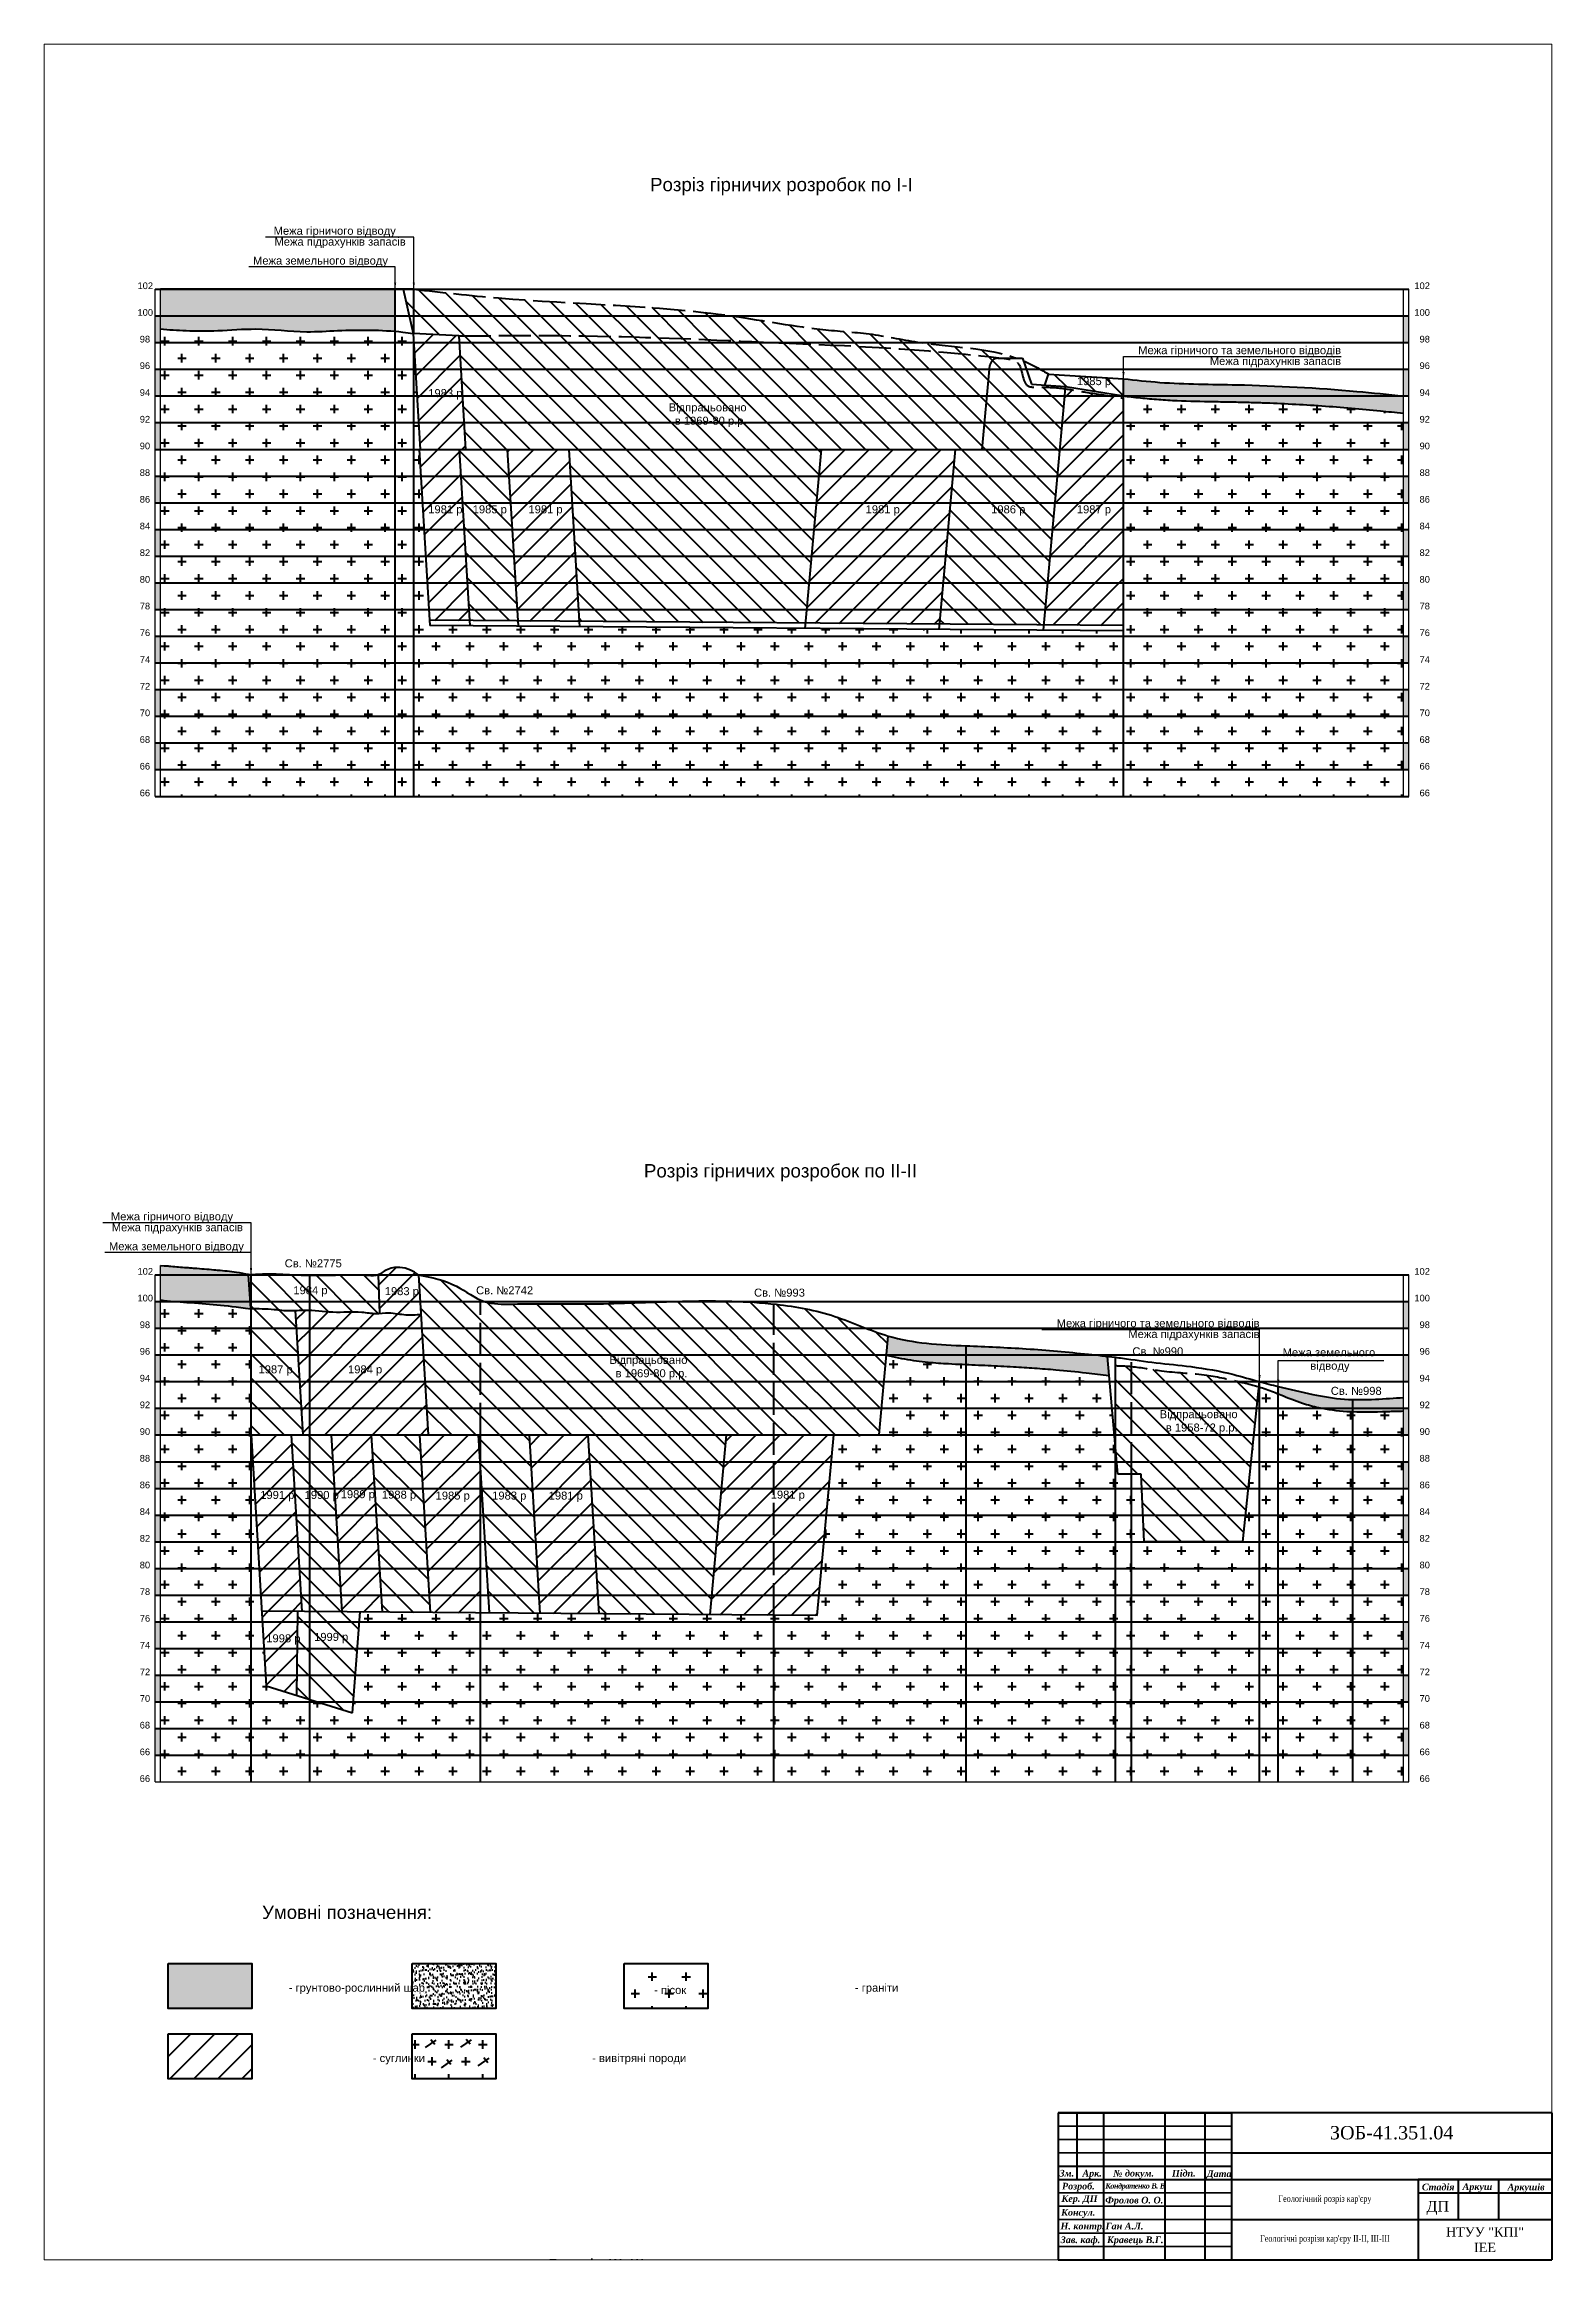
# Paper-space layout 'Лист2' of a CAD drawing. Header units: millimetres. Extents: x 15 to 580, y -15 to 815.
# The model-space entities are those that its viewports show. They can reach past a viewport. Long polylines and large blocks are cut down to what shows.
import ezdxf

# ---------------------------------------------------------------- set-up
doc = ezdxf.new("R2010")
doc.units = ezdxf.units.MM
doc.linetypes.add('ACAD_ISO02W100', pattern=[15, 12, -3])
for name, color, linetype, lineweight in [('Надписи', 7, 'Continuous', 30), ('Профиль', 160, 'Continuous', 100), ('Размеры', 1, 'Continuous', 15), ('Сетка', 254, 'Continuous', 50), ('Штамп1', 7, 'Continuous', 60), ('Штамп2', 7, 'Continuous', 35), ('Штриховка', 60, 'Continuous', 50)]:
    doc.layers.add(name, color=color, linetype=linetype, lineweight=lineweight)
doc.styles.get("Standard").update_dxf_attribs({"font": 'ARIAL.TTF'})
doc.styles.add('Times NR', font='TIMES.TTF', dxfattribs={"height": 2.5})
pattern_1 = [(135, (0, 389.6556), (-4.49013, -4.49013), [])]
pattern_2 = [(0, (-45.965, 246.8314), (6.35, 6.35), [3.175, -9.525]), (90, (-44.377, 245.244), (-6.35, 6.35), [3.175, -9.525])]

psp = doc.layouts.new('Лист2')

# ---------------------------------------------------------------- texts
at = {"lineweight": 25, "attachment_point": 5}
for s, insert, char_height, width in [('{\\fTimes New Roman Cyr|b0|i0|c204|p18;ЗОБ-\\fTimes New Roman Cyr|b0|i0|c0|p18;4\\fTimes New Roman Cyr|b0|i0|c204|p18;1.\\fTimes New Roman Cyr|b0|i0|c0|p18;351\\fTimes New Roman Cyr|b0|i0|c204|p18;.0\\fTimes New Roman Cyr|b0|i0|c0|p18;4}', (520.02, 32.53), 5, 120), ("{\\fTimes New Roman Cyr|b0|i0|c204|p18;\\W0.8;Геологічний розріз кар'єру }", (495, 7.5), 2.5, 70), ("{\\fTimes New Roman Cyr|b0|i0|c204|p18;\\W0.8;Геологічні розрізи кар'єру ІІ-ІІ, ІІІ-ІІІ}", (495, -7.43), 2.5, 70), ('{\\fTimes New Roman|b0|i0|c204|p18;НТУУ "КПІ"\\PІЕЕ}', (555, -7.5), 3.5, 50)]:
    psp.add_mtext(s, dxfattribs=dict(at, insert=insert, char_height=char_height, width=width))
at = {"layer": 'Надписи', "ltscale": 2, "insert": (533.04, 7.02), "char_height": 4, "attachment_point": 1, "style": 'Times NR'}
psp.add_mtext('{\\fTimes New Roman|b0|i0|c204|p18;ДП}', dxfattribs=at)
at = {"layer": 'Штамп2', "ltscale": 2, "attachment_point": 1, "style": 'Times NR'}
for s, insert, char_height in [('{\\fTimes New Roman|b1|i1|c204|p18;Зм.}', (395.52, 18.66), 2.5), ('{\\fTimes New Roman|b1|i1|c204|p18;Арк.}', (404.1, 18.66), 2.5), ('{\\fTimes New Roman|b1|i1|c204|p18;№ докум.}', (415.65, 18.66), 2.5), ('{\\fTimes New Roman|b1|i1|c204|p18;Підп.}', (437.65, 18.66), 2.5), ('{\\fTimes New Roman|b1|i1|c204|p18;Дата}', (450.7, 18.48), 2.5), ('{\\fTimes New Roman|b1|i1|c204|p18;Кер. ДП}', (396.26, 9.17), 2.5), ('{\\fTimes New Roman|b1|i1|c204|p18;Розроб.}', (396.45, 13.82), 2.5), ('{\\fTimes New Roman|b1|i1|c204|p18;\\T0.9;Кондратенко В. В.}', (412.69, 13.66), 2), ('{\\fTimes New Roman|b1|i1|c204|p18;Фролов О. О.}', (412.69, 8.57), 2.5), ('{\\fTimes New Roman|b1|i1|c204|p18;Стадія}', (531.33, 13.48), 2.5), ('{\\fTimes New Roman|b1|i1|c204|p18;Аркуш}', (546.58, 13.63), 2.5), ('{\\fTimes New Roman|b1|i1|c204|p18;Аркушів}', (563.45, 13.48), 2.5), ('{\\fTimes New Roman|b1|i1|c204|p18;Консул.}', (396.12, 3.98), 2.5), ('{\\fTimes New Roman|b1|i1|c204|p18;Н. контр.}', (395.89, -1.16), 2.5), ('{\\fTimes New Roman|b1|i1|c204|p18;Зав. каф.}', (395.95, -6.29), 2.5), ('{\\fTimes New Roman|b1|i1|c204|p18;Ган А.Л.}', (412.77, -1.16), 2.5), ('{\\fTimes New Roman|b1|i1|c204|p18;Кравець В.Г.}', (413.32, -6.29), 2.5)]:
    psp.add_mtext(s, dxfattribs=dict(at, insert=insert, char_height=char_height))

msp = doc.modelspace()

# ---------------------------------------------------------------- texts
for s, width, insert, char_height, attachment_point in [('\\pi18.812;Межа гірничого відводу', 83.08253, (207.647, 1044.586), 3, 7), ('Межа підрахунків запасів', 79.2171, (226.78, 1040.527), 3, 7), ('\\pi16.423;Межа земельного відводу', 83.08253, (202.312, 1033.42), 3, 7), ('\\pi1.2951;102', 7.85278, (174.147, 1025.101), 2.5, 7), ('102', 7.85278, (659.853, 1025.101), 2.5, 9), ('\\pi1.2866;100', 7.85278, (174.147, 1015.101), 2.5, 7), ('100', 7.85278, (659.853, 1015.101), 2.5, 9), ('\\pi2.1332;98', 7.85278, (174.147, 1005.101), 2.5, 7), ('98', 7.85278, (659.853, 1005.101), 2.5, 9), ('\\pi2.1367;96', 7.85278, (174.147, 995.155), 2.5, 7), ('Межа гірничого та земельного відводів', 83.08253, (626.546, 999.851), 3, 9), ('Межа підрахунків запасів', 79.2171, (626.546, 995.792), 3, 9), ('96', 7.85278, (659.853, 995.155), 2.5, 9), ('1983 р', 14.49084, (297.235, 983.768), 3, 9), ('1985 р', 14.49084, (540.331, 988.264), 3, 9), ('\\pi2.1409;94', 7.85278, (174.147, 985.101), 2.5, 7), ('Відпрацьовано\\Pв 1969-80 р.р.', 36.07003, (403.753, 973.428), 3, 9), ('94', 7.85278, (659.853, 985.101), 2.5, 9), ('\\pi2.1486;92', 7.85278, (174.147, 975.101), 2.5, 7), ('92', 7.85278, (659.853, 975.101), 2.5, 9), ('\\pi2.1401;90', 7.85278, (174.147, 965.101), 2.5, 7), ('90', 7.85278, (659.853, 965.101), 2.5, 9), ('\\pi2.1315;88', 7.85278, (174.147, 955.101), 2.5, 7), ('88', 7.85278, (659.853, 955.101), 2.5, 9), ('\\pi2.1349;86', 7.85278, (174.147, 945.101), 2.5, 7), ('86', 7.85278, (659.853, 945.101), 2.5, 9), ('1981 р', 14.49084, (297.235, 940.232), 3, 9), ('1985 р', 14.49084, (313.893, 940.232), 3, 9), ('1981 р', 14.49084, (334.778, 940.232), 3, 9), ('1981 р', 14.49084, (461.173, 940.232), 3, 9), ('1986 р', 14.49084, (508.214, 940.232), 3, 9), ('1987 р', 14.49084, (540.331, 940.232), 3, 9), ('\\pi2.1392;84', 7.85278, (174.147, 935.101), 2.5, 7), ('84', 7.85278, (659.853, 935.101), 2.5, 9), ('\\pi2.1469;82', 7.85278, (174.147, 925.101), 2.5, 7), ('82', 7.85278, (659.853, 925.101), 2.5, 9), ('\\pi2.1384;80', 7.85278, (174.147, 915.101), 2.5, 7), ('80', 7.85278, (659.853, 915.101), 2.5, 9), ('\\pi2.1435;78', 7.85278, (174.147, 905.101), 2.5, 7), ('78', 7.85278, (659.853, 905.101), 2.5, 9), ('\\pi2.1469;76', 7.85278, (174.147, 895.101), 2.5, 7), ('76', 7.85278, (659.853, 895.101), 2.5, 9), ('\\pi2.1511;74', 7.85278, (174.147, 885.101), 2.5, 7), ('74', 7.85278, (659.853, 885.101), 2.5, 9), ('\\pi2.1588;72', 7.85278, (174.147, 875.101), 2.5, 7), ('72', 7.85278, (659.853, 875.101), 2.5, 9), ('\\pi2.1503;70', 7.85278, (174.147, 865.101), 2.5, 7), ('70', 7.85278, (659.853, 865.101), 2.5, 9), ('\\pi2.1264;68', 7.85278, (174.147, 855.101), 2.5, 7), ('68', 7.85278, (659.853, 855.101), 2.5, 9), ('\\pi2.1298;66', 7.85278, (174.147, 845.101), 2.5, 7), ('66', 7.85278, (659.853, 845.101), 2.5, 9), ('\\pi2.1298;66', 7.85278, (174.147, 835.101), 2.5, 7), ('66', 7.85278, (659.853, 835.101), 2.5, 9), ('\\pi18.812;Межа гірничого відводу', 83.08253, (146.647, 675.315), 3, 7), ('Межа підрахунків запасів', 79.2171, (165.78, 671.256), 3, 7), ('\\pi16.423;Межа земельного відводу', 83.08253, (148.312, 664.149), 3, 7), ('\\pi1.2951;102', 7.85278, (174.147, 655.83), 2.5, 7), ('Св. №2775', 22.07975, (252.012, 658.596), 3, 9), ('102', 7.85278, (659.853, 655.83), 2.5, 9), ('\\pi1.2866;100', 7.85278, (174.147, 645.83), 2.5, 7), ('1984 р', 14.49084, (246.676, 647.667), 3, 9), ('1983 р', 14.49084, (280.929, 647.314), 3, 9), ('Св. №2742', 22.07975, (323.746, 648.487), 3, 9), ('Св. №993', 22.07975, (425.595, 647.627), 3, 9), ('100', 7.85278, (659.853, 645.83), 2.5, 9), ('Межа гірничого та земельного відводів', 83.08253, (596, 635.315), 3, 9), ('\\pi2.1332;98', 7.85278, (174.147, 635.83), 2.5, 7), ('Межа підрахунків запасів', 79.2171, (596, 631.256), 3, 9), ('98', 7.85278, (659.853, 635.83), 2.5, 9), ('\\pi2.1367;96', 7.85278, (174.147, 625.884), 2.5, 7), ('Відпрацьовано\\Pв 1969-80 р.р.', 36.07003, (381.571, 616.554), 3, 9), ('Св. №990', 22.07975, (567.403, 625.622), 3, 9), ('\\pi1.6482;Межа земельного\\P\\pi10.86; відводу', 37.5487, (603, 619.389), 3, 7), ('96', 7.85278, (659.853, 625.884), 2.5, 9), ('\\pi2.1409;94', 7.85278, (174.147, 615.83), 2.5, 7), ('1987 р', 14.49084, (233.611, 618.019), 3, 9), ('1984 р', 14.49084, (267.157, 618.019), 3, 9), ('94', 7.85278, (659.853, 615.83), 2.5, 9), ('\\pi2.1486;92', 7.85278, (174.147, 605.83), 2.5, 7), ('Св. №998', 22.07975, (641.771, 610.823), 3, 9), ('92', 7.85278, (659.853, 605.83), 2.5, 9), ('\\pi2.1401;90', 7.85278, (174.147, 595.83), 2.5, 7), ('Відпрацьовано\\Pв 1958-72 р.р.', 36.07003, (587.782, 596.224), 3, 9), ('90', 7.85278, (659.853, 595.83), 2.5, 9), ('\\pi2.1315;88', 7.85278, (174.147, 585.83), 2.5, 7), ('88', 7.85278, (659.853, 585.83), 2.5, 9), ('\\pi2.1349;86', 7.85278, (174.147, 575.83), 2.5, 7), ('1991 р', 14.49084, (234.241, 570.961), 3, 9), ('1990 р', 14.49084, (250.899, 570.961), 3, 9), ('1989 р', 14.49084, (264.424, 571.254), 3, 9), ('1988 р', 14.49084, (279.87, 571.077), 3, 9), ('1985 р', 14.49084, (299.998, 570.724), 3, 9), ('1983 р', 14.49084, (321.185, 570.724), 3, 9), ('1981 р', 14.49084, (342.372, 570.724), 3, 9), ('1981 р', 14.49084, (425.589, 571.069), 3, 9), ('86', 7.85278, (659.853, 575.83), 2.5, 9), ('\\pi2.1392;84', 7.85278, (174.147, 565.83), 2.5, 7), ('84', 7.85278, (659.853, 565.83), 2.5, 9), ('\\pi2.1469;82', 7.85278, (174.147, 555.83), 2.5, 7), ('82', 7.85278, (659.853, 555.83), 2.5, 9), ('\\pi2.1384;80', 7.85278, (174.147, 545.83), 2.5, 7), ('80', 7.85278, (659.853, 545.83), 2.5, 9), ('\\pi2.1435;78', 7.85278, (174.147, 535.83), 2.5, 7), ('78', 7.85278, (659.853, 535.83), 2.5, 9), ('\\pi2.1469;76', 7.85278, (174.147, 525.83), 2.5, 7), ('76', 7.85278, (659.853, 525.83), 2.5, 9), ('\\pi2.1511;74', 7.85278, (174.147, 515.83), 2.5, 7), ('1998 р', 14.49084, (236.526, 517.255), 3, 9), ('1999 р', 14.49084, (254.445, 517.782), 3, 9), ('74', 7.85278, (659.853, 515.83), 2.5, 9), ('\\pi2.1588;72', 7.85278, (174.147, 505.83), 2.5, 7), ('72', 7.85278, (659.853, 505.83), 2.5, 9), ('\\pi2.1503;70', 7.85278, (174.147, 495.83), 2.5, 7), ('70', 7.85278, (659.853, 495.83), 2.5, 9), ('\\pi2.1264;68', 7.85278, (174.147, 485.83), 2.5, 7), ('68', 7.85278, (659.853, 485.83), 2.5, 9), ('\\pi2.1298;66', 7.85278, (174.147, 475.83), 2.5, 7), ('66', 7.85278, (659.853, 475.83), 2.5, 9), ('\\pi2.1298;66', 7.85278, (174.147, 465.83), 2.5, 7), ('66', 7.85278, (659.853, 465.83), 2.5, 9), ('- грунтово-рослинний шар', 60.27081, (283.186, 386.349), 3, 9), ('- граніти', 67.72723, (460.589, 386.349), 3, 9), ('- пісок', 67.72723, (381.106, 386.349), 3, 9), ('- суглинки', 60.72651, (283.186, 359.985), 3, 9), ('- вивітряні породи', 67.72723, (381.106, 359.985), 3, 9)]:
    msp.add_mtext_dynamic_manual_height_columns(s, width=width, gutter_width=12.5, heights=[0], dxfattribs=dict(insert=insert, char_height=char_height, attachment_point=attachment_point))
at = {"layer": 'Штриховка', "char_height": 5, "width": 112.06902, "attachment_point": 1}
for s, insert in [('Розріз гірничих розробок по І-І', (367.563, 1066.819)), ('Розріз гірничих розробок по ІІ-ІІ', (365.269, 697.311)), ('Умовні позначення:', (222.132, 419.523)), ('Розріз ІІІ-ІІІ', (329.315, 287.097))]:
    msp.add_mtext(s, dxfattribs=dict(at, insert=insert))

# ---------------------------------------------------------------- hatches: boundary and pattern name
h = msp.add_hatch(color=256)
h.dxf.hatch_style = 1
h.paths.add_polyline_path([(182, 1015.101), (184, 1015.101), (184, 1005.101), (182, 1005.101)])
h.paths.add_polyline_path([(182, 995.101), (184, 995.101), (184, 985.101), (182, 985.101)])
h.paths.add_polyline_path([(182, 1025.101), (184, 1025.101), (184, 1025.101), (182, 1025.101)])
h = msp.add_hatch(color=256)
h.dxf.hatch_style = 1
h.paths.add_polyline_path([(652, 1015.101), (650, 1015.101), (650, 1005.101), (652, 1005.101)])
h.paths.add_polyline_path([(652, 995.101), (650, 995.101), (650, 985.101), (652, 985.101)])
h.paths.add_polyline_path([(652, 1025.101), (650, 1025.101), (650, 1025.101), (652, 1025.101)])
h = msp.add_hatch(color=256)
h.dxf.hatch_style = 1
h.paths.add_polyline_path([(182, 975.101), (184, 975.101), (184, 965.101), (182, 965.101)])
h.paths.add_polyline_path([(182, 955.101), (184, 955.101), (184, 945.101), (182, 945.101)])
h.paths.add_polyline_path([(182, 935.101), (184, 935.101), (184, 925.101), (182, 925.101)])
h.paths.add_polyline_path([(182, 915.101), (184, 915.101), (184, 905.101), (182, 905.101)])
h.paths.add_polyline_path([(182, 895.101), (184, 895.101), (184, 885.101), (182, 885.101)])
h.paths.add_polyline_path([(182, 875.101), (184, 875.101), (184, 865.101), (182, 865.101)])
h.paths.add_polyline_path([(182, 855.101), (184, 855.101), (184, 845.101), (182, 845.101)])
h = msp.add_hatch(color=256)
h.dxf.hatch_style = 1
h.paths.add_polyline_path([(652, 975.101), (650, 975.101), (650, 965.101), (652, 965.101)])
h.paths.add_polyline_path([(652, 955.101), (650, 955.101), (650, 945.101), (652, 945.101)])
h.paths.add_polyline_path([(652, 935.101), (650, 935.101), (650, 925.101), (652, 925.101)])
h.paths.add_polyline_path([(652, 915.101), (650, 915.101), (650, 905.101), (652, 905.101)])
h.paths.add_polyline_path([(652, 895.101), (650, 895.101), (650, 885.101), (652, 885.101)])
h.paths.add_polyline_path([(652, 875.101), (650, 875.101), (650, 865.101), (652, 865.101)])
h.paths.add_polyline_path([(652, 855.101), (650, 855.101), (650, 845.101), (652, 845.101)])
h = msp.add_hatch(color=256)
h.dxf.hatch_style = 1
h.paths.add_polyline_path([(182, 645.83), (184, 645.83), (184, 635.83), (182, 635.83)])
h.paths.add_polyline_path([(182, 625.83), (184, 625.83), (184, 615.83), (182, 615.83)])
h.paths.add_polyline_path([(182, 655.83), (184, 655.83), (184, 655.83), (182, 655.83)])
h = msp.add_hatch(color=256)
h.dxf.hatch_style = 1
h.paths.add_polyline_path([(652, 645.83), (650, 645.83), (650, 635.83), (652, 635.83)])
h.paths.add_polyline_path([(652, 625.83), (650, 625.83), (650, 615.83), (652, 615.83)])
h.paths.add_polyline_path([(652, 655.83), (650, 655.83), (650, 655.83), (652, 655.83)])
h = msp.add_hatch(color=256)
h.dxf.hatch_style = 1
h.paths.add_polyline_path([(182, 605.83), (184, 605.83), (184, 595.83), (182, 595.83)])
h.paths.add_polyline_path([(182, 585.83), (184, 585.83), (184, 575.83), (182, 575.83)])
h.paths.add_polyline_path([(182, 565.83), (184, 565.83), (184, 555.83), (182, 555.83)])
h.paths.add_polyline_path([(182, 545.83), (184, 545.83), (184, 535.83), (182, 535.83)])
h.paths.add_polyline_path([(182, 525.83), (184, 525.83), (184, 515.83), (182, 515.83)])
h.paths.add_polyline_path([(182, 505.83), (184, 505.83), (184, 495.83), (182, 495.83)])
h.paths.add_polyline_path([(182, 485.83), (184, 485.83), (184, 475.83), (182, 475.83)])
h = msp.add_hatch(color=256)
h.dxf.hatch_style = 1
h.paths.add_polyline_path([(652, 605.83), (650, 605.83), (650, 595.83), (652, 595.83)])
h.paths.add_polyline_path([(652, 585.83), (650, 585.83), (650, 575.83), (652, 575.83)])
h.paths.add_polyline_path([(652, 565.83), (650, 565.83), (650, 555.83), (652, 555.83)])
h.paths.add_polyline_path([(652, 545.83), (650, 545.83), (650, 535.83), (652, 535.83)])
h.paths.add_polyline_path([(652, 525.83), (650, 525.83), (650, 515.83), (652, 515.83)])
h.paths.add_polyline_path([(652, 505.83), (650, 505.83), (650, 495.83), (652, 495.83)])
h.paths.add_polyline_path([(652, 485.83), (650, 485.83), (650, 475.83), (652, 475.83)])
at = {"layer": 'Штриховка'}
h = msp.add_hatch(dxfattribs=at)
h.set_pattern_fill('AR-CONC', color=256, scale=0.05)
h.set_pattern_definition([(50, (0, 389.6556), (9.109233, -0.796954), [0.9525, -10.4775]), (355, (0, 389.656), (-1.76217, 9.55284), [0.762, -8.38203]), (100.4514, (0.759, 389.589), (7.34706, 8.75589), [0.8095, -8.90451]), (46.1842, (0, 392.196), (13.55395, -2.10212), [1.42875, -15.71625]), (96.6356, (1.13, 392.02), (11.8702, 12.3713), [1.21425, -13.35678]), (351.1842, (0, 392.196), (11.8702, 12.3713), [1.143, -12.57299]), (21, (1.27, 391.5606), (7.58072, -5.11326), [0.9525, -10.4775]), (326, (1.27, 391.561), (3.0901, 9.2094), [0.762, -8.382]), (71.4514, (1.902, 391.1345), (10.67082, 4.09614), [0.8095, -8.9045]), (37.5, (0, 389.6556), (0.15443, 4.227752), [0, -8.2804, 0, -8.509, 0, -8.41375]), (7.5, (0, 389.6556), (3.340983, 5.009029), [0, -4.8514, 0, -8.0899, 0, -3.20675]), (327.5, (-2.832, 389.6556), (6.77953, -0.286437), [0, -3.175, 0, -9.906, 0, -13.1445]), (317.5, (-4.102, 389.6556), (7.40646, 1.271325), [0, -4.1275, 0, -6.5786, 0, -9.3345])])
edge = h.paths.add_edge_path()
edge.add_spline(control_points=[(545, 985.101), (546.628, 984.885), (548.974, 984.628), (553.607, 984.165), (555.892, 983.956), (560.5, 983.615), (562.796, 983.485), (569.655, 983.178), (574.191, 983.085), (581.097, 982.965), (583.496, 982.928), (587.746, 982.846), (589.602, 982.803), (593.32, 982.702), (595.178, 982.644), (600.751, 982.445), (604.465, 982.283), (615.599, 981.7), (623.013, 981.188), (634.068, 980.23), (637.724, 979.88), (644.037, 979.249), (646.687, 978.977), (650, 978.704)], knot_values=[0, 0, 0, 0, 7.0190945, 7.0190945, 13.7344359, 13.7344359, 20.4497774, 20.4497774, 33.8804603, 33.8804603, 41.0866886, 41.0866886, 46.7146141, 46.7146141, 52.3425396, 52.3425396, 63.5983906, 63.5983906, 86.1100927, 86.1100927, 97.222009, 97.222009, 105.2308243, 105.2308243, 105.2308243, 105.2308243], degree=3, periodic=0)
edge.add_line((650, 978.704), (650, 985.101))
edge.add_spline(control_points=[(650, 985.101), (644.171, 985.7), (623.412, 987.832), (592.921, 989.481), (563.664, 989.491), (549.532, 991.036), (545, 991.532)], knot_values=[0, 0, 0, 0, 17.576737, 62.6011119, 91.5607528, 105.2308243, 105.2308243, 105.2308243, 105.2308243], degree=3, periodic=0)
edge.add_line((545, 991.532), (545, 985.101))
edge = h.paths.add_edge_path()
edge.add_spline(control_points=[(184, 1010.195), (187.211, 1009.959), (194.364, 1009.433), (206.308, 1009.424), (221.377, 1010.817), (236.348, 1008.712), (250.666, 1009.7), (261.716, 1009.92), (268.91, 1009.596), (272, 1009.329)], knot_values=[0, 0, 0, 0, 9.6556213, 21.5141449, 35.7972912, 54.9179231, 66.5048617, 78.7722656, 88.0751823, 88.0751823, 88.0751823, 88.0751823], degree=3, periodic=0)
edge.add_line((272, 1009.329), (272, 1025.101))
edge.add_line((272, 1025.101), (184, 1025.101))
edge.add_line((184, 1025.101), (184, 1010.195))
h = msp.add_hatch(dxfattribs=at)
h.set_pattern_fill('LINE', scale=2, angle=135)
h.set_pattern_definition(pattern_1)
h.paths.add_polyline_path([(278.755, 1008.553), (279, 1008.54), (279, 1025.101), (275, 1025.101)])
h = msp.add_hatch(dxfattribs=at)
h.set_pattern_fill('LINE', scale=2, angle=135)
h.set_pattern_definition(pattern_1)
edge = h.paths.add_edge_path()
edge.add_line((494.916, 996.476), (492.057, 965.101))
edge.add_line((492.057, 965.101), (431.809, 965.101))
edge.add_line((431.809, 965.101), (425.875, 899.997))
edge.add_line((425.875, 899.997), (341.007, 900.635))
edge.add_line((341.007, 900.635), (337.097, 965.101))
edge.add_line((337.097, 965.101), (298.422, 965.101))
edge.add_line((298.422, 965.101), (295.844, 1007.606))
edge.add_spline(control_points=[(295.844, 1007.606), (311.657, 1007.725), (351.097, 1008.022), (420.52, 1004.704), (468.795, 1002.919), (500.191, 999.204)], knot_values=[0, 0, 0, 0, 47.5708477, 118.6488698, 204.5970105, 204.5970105, 204.5970105, 204.5970105], degree=3, periodic=0)
edge.add_line((500.191, 999.204), (497.904, 999.204))
edge.add_arc((497.904, 996.204), 3, 90, 174.792846)
edge = h.paths.add_edge_path()
edge.add_spline(control_points=[(505.124, 999.204), (493.836, 1003.269), (474.669, 1003.326), (451.1, 1008.678), (427.804, 1009.891), (380.543, 1019.219), (329.444, 1019.397), (289.562, 1023.907), (279, 1025.101)], knot_values=[0, 0, 0, 0, 36.4625241, 55.0051023, 72.5967971, 107.2719204, 195.8014895, 227.693966, 227.693966, 227.693966, 227.693966], degree=3, periodic=0)
edge.add_line((279, 1025.101), (279, 1008.54))
edge.add_line((279, 1008.54), (295.844, 1007.606))
edge.add_spline(control_points=[(295.844, 1007.606), (311.657, 1007.725), (328.669, 1007.853), (345.833, 1007.568), (347.043, 1007.546)], knot_values=[0, 0, 0, 0, 47.5708477, 51.1771782, 51.1771782, 51.1771782, 51.1771782], degree=3, periodic=0)
edge.add_spline(control_points=[(347.043, 1007.546), (356.184, 1007.38), (365.358, 1007.103), (374.491, 1006.771)], knot_values=[51.1771782, 51.1771782, 51.1771782, 51.1771782, 78.4183532, 78.4183532, 78.4183532, 78.4183532], degree=3, periodic=0)
edge.add_spline(control_points=[(374.852, 1006.757), (388.218, 1006.268), (411.252, 1005.213), (433.313, 1004.306), (442.741, 1003.831)], knot_values=[78.7769104, 78.7769104, 78.7769104, 78.7769104, 118.6488698, 147.950394, 147.950394, 147.950394, 147.950394], degree=3, periodic=0)
edge.add_spline(control_points=[(442.741, 1003.831), (449.357, 1003.497), (456.013, 1003.119), (462.798, 1002.655)], knot_values=[147.950394, 147.950394, 147.950394, 147.950394, 168.5123519, 168.5123519, 168.5123519, 168.5123519], degree=3, periodic=0)
edge.add_spline(control_points=[(462.798, 1002.655), (473.081, 1001.952), (483.661, 1001.053), (494.846, 999.816)], knot_values=[168.5123519, 168.5123519, 168.5123519, 168.5123519, 199.6756285, 199.6756285, 199.6756285, 199.6756285], degree=3, periodic=0)
edge.add_spline(control_points=[(494.846, 999.816), (496.612, 999.621), (498.393, 999.417), (500.191, 999.204)], knot_values=[199.6756285, 199.6756285, 199.6756285, 199.6756285, 204.5970105, 204.5970105, 204.5970105, 204.5970105], degree=3, periodic=0)
edge.add_line((500.191, 999.204), (505.124, 999.204))
edge = h.paths.add_edge_path()
edge.add_line((523, 985.101), (523.222, 987.784))
edge.add_spline(control_points=[(523.222, 987.784), (523.085, 987.803), (519.802, 988.255), (515.391, 988.54), (506.614, 988.146), (507.659, 998.297), (502.171, 998.97), (500.202, 999.203), (500.191, 999.204)], knot_values=[204.5970105, 204.5970105, 204.5970105, 204.5970105, 205.0194361, 214.7214979, 218.6531454, 228.1371034, 233.4970878, 233.527713, 233.527713, 233.527713, 233.527713], degree=3, periodic=0)
edge.add_line((500.191, 999.204), (497.904, 999.204))
edge.add_arc((497.904, 996.204), 3, 90, 174.792846)
edge.add_line((494.916, 996.476), (492.057, 965.101))
edge.add_line((492.057, 965.101), (482.016, 965.101))
edge.add_line((482.016, 965.101), (476.048, 899.62))
edge.add_line((476.048, 899.62), (515.183, 899.325))
edge.add_line((515.183, 899.325), (523, 985.101))
h.paths.add_polyline_path([(314.055, 965.101), (298.422, 965.101), (296.021, 965.101), (299.913, 900.944), (317.954, 900.808)], flags=17)
h = msp.add_hatch(dxfattribs=at)
h.set_pattern_fill('CROSS', color=256)
h.set_pattern_definition([(0, (0, 389.6556), (6.35, 6.35), [3.175, -9.525]), (90, (1.5875, 388.068), (-6.35, 6.35), [3.175, -9.525])])
edge = h.paths.add_edge_path()
edge.add_spline(control_points=[(272, 1009.329), (268.91, 1009.596), (261.716, 1009.92), (250.666, 1009.7), (236.348, 1008.712), (221.377, 1010.817), (206.308, 1009.424), (194.364, 1009.433), (187.211, 1009.959), (184, 1010.195)], knot_values=[0, 0, 0, 0, 9.3029167, 21.5703206, 33.1572592, 52.277891, 66.5610374, 78.4195609, 88.0751823, 88.0751823, 88.0751823, 88.0751823], degree=3, periodic=0)
edge.add_line((184, 1010.195), (184, 1005.101))
edge.add_line((184, 1005.101), (272, 1005.101))
edge.add_line((272, 1005.101), (272, 1009.329))
h.paths.add_polyline_path([(272, 1005.101), (184, 1005.101), (184, 995.101), (272, 995.101)])
h.paths.add_polyline_path([(272, 995.101), (184, 995.101), (184, 985.101), (272, 985.101)])
h.paths.add_polyline_path([(272, 985.101), (184, 985.101), (184, 975.101), (272, 975.101)])
h.paths.add_polyline_path([(272, 975.101), (184, 975.101), (184, 965.101), (272, 965.101)])
h.paths.add_polyline_path([(272, 965.101), (184, 965.101), (184, 955.101), (272, 955.101)])
h.paths.add_polyline_path([(272, 955.101), (184, 955.101), (184, 945.101), (272, 945.101)])
h.paths.add_polyline_path([(272, 945.101), (184, 945.101), (184, 935.101), (272, 935.101)])
h.paths.add_polyline_path([(272, 935.101), (184, 935.101), (184, 925.101), (272, 925.101)])
h.paths.add_polyline_path([(272, 925.101), (184, 925.101), (184, 915.101), (272, 915.101)])
h.paths.add_polyline_path([(272, 915.101), (184, 915.101), (184, 905.101), (272, 905.101)])
h.paths.add_polyline_path([(272, 905.101), (184, 905.101), (184, 895.101), (272, 895.101)])
h.paths.add_polyline_path([(272, 895.101), (184, 895.101), (184, 885.101), (272, 885.101)])
h.paths.add_polyline_path([(272, 885.101), (184, 885.101), (184, 875.101), (272, 875.101)])
h.paths.add_polyline_path([(272, 875.101), (184, 875.101), (184, 865.101), (272, 865.101)])
h.paths.add_polyline_path([(272, 865.101), (184, 865.101), (184, 855.101), (272, 855.101)])
h.paths.add_polyline_path([(272, 855.101), (184, 855.101), (184, 845.101), (272, 845.101)])
h.paths.add_polyline_path([(272, 845.101), (184, 845.101), (184, 835.101), (272, 835.101)])
h.paths.add_polyline_path([(278.755, 1008.553), (277.269, 1015.101), (272, 1015.101), (272, 1005.101), (278.965, 1005.101)])
h.paths.add_polyline_path([(279, 1004.517), (278.965, 1005.101), (272, 1005.101), (272, 995.101), (279, 995.101)])
h.paths.add_polyline_path([(279, 995.101), (272, 995.101), (272, 985.101), (279, 985.101)])
h.paths.add_polyline_path([(279.571, 995.101), (279, 995.101), (279, 985.101), (280.178, 985.101)])
h.paths.add_polyline_path([(280.178, 985.101), (279, 985.101), (279, 975.101), (280.784, 975.101)])
h.paths.add_polyline_path([(279, 985.101), (272, 985.101), (272, 975.101), (279, 975.101)])
h.paths.add_polyline_path([(279, 975.101), (272, 975.101), (272, 965.101), (279, 965.101)])
h.paths.add_polyline_path([(280.784, 975.101), (279, 975.101), (279, 965.101), (281.391, 965.101)])
h.paths.add_polyline_path([(279, 965.101), (272, 965.101), (272, 955.101), (279, 955.101)])
h.paths.add_polyline_path([(280.994, 965.101), (279, 965.101), (279, 955.101), (281.6, 955.101)])
h.paths.add_polyline_path([(279, 955.101), (272, 955.101), (272, 945.101), (279, 945.101)])
h.paths.add_polyline_path([(281.6, 955.101), (279, 955.101), (279, 945.101), (282.207, 945.101)])
h.paths.add_polyline_path([(282.207, 945.101), (279, 945.101), (279, 935.101), (282.814, 935.101)])
h.paths.add_polyline_path([(279, 945.101), (272, 945.101), (272, 935.101), (279, 935.101)])
h.paths.add_polyline_path([(279, 935.101), (272, 935.101), (272, 925.101), (279, 925.101)])
h.paths.add_polyline_path([(282.814, 935.101), (279, 935.101), (279, 925.101), (283.42, 925.101)])
h.paths.add_polyline_path([(279, 925.101), (272, 925.101), (272, 915.101), (279, 915.101)])
h.paths.add_polyline_path([(283.42, 925.101), (279, 925.101), (279, 915.101), (284.027, 915.101)])
h.paths.add_polyline_path([(279, 915.101), (272, 915.101), (272, 905.101), (279, 905.101)])
h.paths.add_polyline_path([(284.027, 915.101), (279, 915.101), (279, 905.101), (284.633, 905.101)])
h.paths.add_polyline_path([(279, 905.101), (272, 905.101), (272, 895.101), (279, 895.101)])
h.paths.add_polyline_path([(279, 895.101), (272, 895.101), (272, 885.101), (279, 885.101)])
h.paths.add_polyline_path([(279, 885.101), (272, 885.101), (272, 875.101), (279, 875.101)])
h.paths.add_polyline_path([(279, 875.101), (272, 875.101), (272, 865.101), (279, 865.101)])
h.paths.add_polyline_path([(279, 865.101), (272, 865.101), (272, 855.101), (279, 855.101)])
h.paths.add_polyline_path([(279, 855.101), (272, 855.101), (272, 845.101), (279, 845.101)])
h.paths.add_polyline_path([(279, 845.101), (272, 845.101), (272, 835.101), (279, 835.101)])
h.paths.add_polyline_path([(545, 845.101), (279, 845.101), (279, 835.101), (545, 835.101)])
h.paths.add_polyline_path([(545, 855.101), (279, 855.101), (279, 845.101), (545, 845.101)])
h.paths.add_polyline_path([(545, 865.101), (279, 865.101), (279, 855.101), (545, 855.101)])
h.paths.add_polyline_path([(545, 875.101), (279, 875.101), (279, 865.101), (545, 865.101)])
h.paths.add_polyline_path([(545, 885.101), (279, 885.101), (279, 875.101), (545, 875.101)])
h.paths.add_polyline_path([(545, 895.101), (279, 895.101), (279, 885.101), (545, 885.101)])
h.paths.add_polyline_path([(285, 899.056), (284.633, 905.101), (279, 905.101), (279, 895.101), (545, 895.101), (545, 897.101)])
h.paths.add_polyline_path([(650, 845.101), (545, 845.101), (545, 835.101), (650, 835.101)])
h.paths.add_polyline_path([(650, 855.101), (545, 855.101), (545, 845.101), (650, 845.101)])
h.paths.add_polyline_path([(650, 865.101), (545, 865.101), (545, 855.101), (650, 855.101)])
h.paths.add_polyline_path([(650, 875.101), (545, 875.101), (545, 865.101), (650, 865.101)])
h.paths.add_polyline_path([(650, 885.101), (545, 885.101), (545, 875.101), (650, 875.101)])
h.paths.add_polyline_path([(650, 895.101), (545, 895.101), (545, 885.101), (650, 885.101)])
h.paths.add_polyline_path([(650, 905.101), (545, 905.101), (545, 895.101), (650, 895.101)])
h.paths.add_polyline_path([(650, 915.101), (545, 915.101), (545, 905.101), (650, 905.101)])
h.paths.add_polyline_path([(650, 925.101), (545, 925.101), (545, 915.101), (650, 915.101)])
h.paths.add_polyline_path([(650, 935.101), (545, 935.101), (545, 925.101), (650, 925.101)])
h.paths.add_polyline_path([(650, 945.101), (545, 945.101), (545, 935.101), (650, 935.101)])
h.paths.add_polyline_path([(650, 955.101), (545, 955.101), (545, 945.101), (650, 945.101)])
h.paths.add_polyline_path([(650, 965.101), (545, 965.101), (545, 955.101), (650, 955.101)])
h.paths.add_polyline_path([(650, 975.101), (545, 975.101), (545, 965.101), (650, 965.101)])
edge = h.paths.add_edge_path()
edge.add_spline(control_points=[(650, 978.704), (646.687, 978.977), (644.037, 979.249), (637.724, 979.88), (634.068, 980.23), (623.013, 981.188), (615.599, 981.7), (604.465, 982.283), (600.751, 982.445), (595.178, 982.644), (593.32, 982.702), (589.602, 982.803), (587.746, 982.846), (583.496, 982.928), (581.097, 982.965), (574.191, 983.085), (569.655, 983.178), (562.796, 983.485), (560.5, 983.615), (555.892, 983.956), (553.607, 984.165), (548.974, 984.628), (546.628, 984.885), (545, 985.101)], knot_values=[0, 0, 0, 0, 8.0088153, 8.0088153, 19.1207316, 19.1207316, 41.6324337, 41.6324337, 52.8882847, 52.8882847, 58.5162102, 58.5162102, 64.1441357, 64.1441357, 71.350364, 71.350364, 84.7810469, 84.7810469, 91.4963884, 91.4963884, 98.2117298, 98.2117298, 105.2308243, 105.2308243, 105.2308243, 105.2308243], degree=3, periodic=0)
edge.add_line((545, 985.101), (545, 975.101))
edge.add_line((545, 975.101), (650, 975.101))
edge.add_line((650, 975.101), (650, 978.704))
h = msp.add_hatch(dxfattribs=at)
h.set_pattern_fill('LINE', scale=2, angle=45)
h.set_pattern_definition([(45, (0, 389.6556), (-4.49013, 4.49013), [])])
h.paths.add_polyline_path([(295.844, 1007.606), (278.755, 1008.553), (281.391, 965.101), (298.422, 965.101)])
h.paths.add_polyline_path([(296.021, 965.101), (280.994, 965.101), (284.878, 901.057), (299.913, 900.944)])
h.paths.add_polyline_path([(337.097, 965.101), (314.055, 965.101), (317.954, 900.808), (341.007, 900.635)])
h.paths.add_polyline_path([(482.016, 965.101), (431.809, 965.101), (425.875, 899.997), (476.048, 899.62)])
edge = h.paths.add_edge_path()
edge.add_spline(control_points=[(545, 984.241), (543.84, 984.452), (539.113, 985.314), (531.858, 986.274), (525.706, 987.435), (523.222, 987.784)], knot_values=[233.527713, 233.527713, 233.527713, 233.527713, 237.0636234, 247.9350181, 255.584804, 255.584804, 255.584804, 255.584804], degree=3, periodic=0)
edge.add_line((523.222, 987.784), (523, 985.101))
edge.add_line((523, 985.101), (515.183, 899.325))
edge.add_line((515.183, 899.325), (545, 899.101))
edge.add_line((545, 899.101), (545, 984.241))
h = msp.add_hatch(dxfattribs=at)
h.set_pattern_fill('LINE', scale=2, angle=135)
h.set_pattern_definition(pattern_1)
h.paths.add_polyline_path([(516.882, 993.306), (515.493, 989.183), (523.294, 988.655), (545, 985.101), (545, 991.532)])
h = msp.add_hatch(dxfattribs=at)
h.set_pattern_fill('AR-CONC', color=256, scale=0.05)
edge = h.paths.add_edge_path()
edge.add_spline(control_points=[(218, 655.83), (216.575, 656.14), (215.269, 656.384), (210.964, 657.076), (208.729, 657.31), (205.642, 657.605), (204.87, 657.677), (202.91, 657.855), (201.707, 657.96), (199.262, 658.162), (198.021, 658.26), (196.139, 658.401), (195.509, 658.447), (194.244, 658.537), (193.623, 658.58), (192.037, 658.691), (191.091, 658.76), (189.178, 658.921), (188.214, 659.015), (186.788, 659.185), (186.315, 659.247), (184, 659.314)], knot_values=[0, 0, 0, 0, 5.1286922, 5.1286922, 12.7972789, 12.7972789, 15.2911341, 15.2911341, 19.0238723, 19.0238723, 22.7475036, 22.7475036, 24.6093192, 24.6093192, 26.4711349, 26.4711349, 29.4773602, 29.4773602, 32.7105715, 32.7105715, 34.3271772, 34.3271772, 34.3271772, 34.3271772], degree=3, periodic=0)
edge.add_line((184, 659.314), (184, 646.446))
edge.add_spline(control_points=[(184, 646.446), (187.469, 645.949), (194.685, 645.516), (205.799, 644.578), (212.294, 643.857), (218, 643.115)], knot_values=[0, 0, 0, 0, 9.6556213, 21.5141449, 34.3271772, 34.3271772, 34.3271772, 34.3271772], degree=3, periodic=0)
edge.add_line((217.758, 643.146), (216.862, 656.067))
edge = h.paths.add_edge_path()
edge.add_spline(control_points=[(538.965, 625.292), (536.591, 625.567), (526.485, 626.706), (508.819, 628.31), (493.574, 628.916), (486, 629.246)], knot_values=[209.4880214, 209.4880214, 209.4880214, 209.4880214, 216.6574469, 240.0014224, 262.6139685, 262.6139685, 262.6139685, 262.6139685], degree=3, periodic=0)
edge.add_line((486, 629.246), (486, 622.239))
edge.add_spline(control_points=[(486, 622.239), (487.143, 622.19), (488.281, 622.141), (491.026, 622.023), (492.63, 621.953), (497.425, 621.738), (500.602, 621.586), (506.413, 621.26), (509.047, 621.092), (514.328, 620.708), (516.972, 620.494), (523.422, 619.923), (527.23, 619.545), (533.879, 618.831), (536.725, 618.507), (539.585, 618.173), (539.593, 618.172), (539.601, 618.171)], knot_values=[209.7899144, 209.7899144, 209.7899144, 209.7899144, 213.1941968, 213.1941968, 218.0152894, 218.0152894, 227.6574745, 227.6574745, 235.7233568, 235.7233568, 243.7892391, 243.7892391, 255.390016, 255.390016, 264.049322, 264.049322, 264.073713, 264.073713, 264.073713, 264.073713], degree=3, periodic=0)
edge.add_line((539.601, 618.171), (538.965, 625.292))
edge = h.paths.add_edge_path()
edge.add_spline(control_points=[(486, 629.246), (476.13, 629.676), (466.136, 630.16), (456.76, 632.909)], knot_values=[180.019973, 180.019973, 180.019973, 180.019973, 209.4880214, 209.4880214, 209.4880214, 209.4880214], degree=3, periodic=0)
edge.add_line((456.76, 632.909), (456.114, 625.818))
edge.add_spline(control_points=[(456.114, 625.818), (456.138, 625.812), (456.161, 625.805), (456.93, 625.597), (457.677, 625.408), (459.917, 624.877), (461.41, 624.571), (465.885, 623.77), (468.858, 623.393), (474.349, 622.868), (476.873, 622.695), (481.117, 622.459), (482.853, 622.378), (485.048, 622.281), (485.524, 622.26), (486, 622.239)], knot_values=[181.2625266, 181.2625266, 181.2625266, 181.2625266, 181.3285131, 181.3285131, 183.428932, 183.428932, 187.6297697, 187.6297697, 196.0314452, 196.0314452, 203.2838684, 203.2838684, 208.3731043, 208.3731043, 209.7899144, 209.7899144, 209.7899144, 209.7899144], degree=3, periodic=0)
edge.add_line((486, 622.239), (486, 629.246))
edge = h.paths.add_edge_path()
edge.add_spline(control_points=[(631, 609.091), (629.946, 609.117), (624.879, 609.35), (615.489, 610.995), (607.286, 612.952), (603, 614.02)], knot_values=[59.4525039, 59.4525039, 59.4525039, 59.4525039, 62.6155128, 74.6796998, 87.9327618, 87.9327618, 87.9327618, 87.9327618], degree=3, periodic=0)
edge.add_line((603, 614.02), (603, 611.27))
edge.add_spline(control_points=[(603, 611.27), (603.328, 611.139), (606.361, 609.919), (611.275, 607.919), (619.5, 605.62), (625.869, 604.79), (630.22, 604.583), (631, 604.555)], knot_values=[62.1454246, 62.1454246, 62.1454246, 62.1454246, 63.204727, 71.9452323, 78.0508814, 88.7744058, 91.1166298, 91.1166298, 91.1166298, 91.1166298], degree=3, periodic=0)
edge.add_line((631, 604.555), (631, 609.091))
edge = h.paths.add_edge_path()
edge.add_spline(control_points=[(650, 609.891), (646.486, 609.65), (640.166, 609.218), (633.812, 609.021), (631, 609.091)], knot_values=[87.9327618, 87.9327618, 87.9327618, 87.9327618, 98.5067853, 106.9465795, 106.9465795, 106.9465795, 106.9465795], degree=3, periodic=0)
edge.add_line((631, 609.091), (631, 604.555))
edge.add_spline(control_points=[(631, 604.555), (635.337, 604.402), (641.678, 604.613), (648.008, 604.775), (650, 604.826)], knot_values=[91.1166298, 91.1166298, 91.1166298, 91.1166298, 104.1358618, 110.1162821, 110.1162821, 110.1162821, 110.1162821], degree=3, periodic=0)
edge.add_line((650, 604.826), (650, 609.891))
h = msp.add_hatch(dxfattribs=at)
h.set_pattern_fill('LINE', scale=2, angle=135)
edge = h.paths.add_edge_path()
edge.add_spline(control_points=[(234.594, 642.458), (233.877, 642.423), (231.218, 642.333), (225.708, 643.148), (220.881, 643.174), (218, 643.183)], knot_values=[0.2446346, 0.2446346, 0.2446346, 0.2446346, 2.3960508, 8.2290952, 16.866252, 16.866252, 16.866252, 16.866252], degree=3, periodic=0)
edge.add_line((218, 643.183), (218, 595.83))
edge.add_line((218, 595.83), (237.422, 595.83))
edge.add_line((237.422, 595.83), (234.594, 642.458))
edge = h.paths.add_edge_path()
edge.add_spline(control_points=[(240, 655.568), (238.296, 655.584), (233.248, 655.692), (225.934, 656.249), (220.303, 655.952), (218, 655.83)], knot_values=[41.9225138, 41.9225138, 41.9225138, 41.9225138, 47.0201547, 57.0096221, 63.9201089, 63.9201089, 63.9201089, 63.9201089], degree=3, periodic=0)
edge.add_line((218, 655.83), (218, 643.183))
edge.add_spline(control_points=[(218, 643.183), (220.881, 643.174), (225.708, 643.148), (231.218, 642.333), (233.877, 642.423), (234.594, 642.458)], knot_values=[0.2446346, 0.2446346, 0.2446346, 0.2446346, 8.8817913, 14.7148358, 16.866252, 16.866252, 16.866252, 16.866252], degree=3, periodic=0)
edge.add_spline(control_points=[(234.594, 642.458), (235.768, 642.516), (237.572, 642.652), (239.373, 642.614), (240, 642.586)], knot_values=[16.866252, 16.866252, 16.866252, 16.866252, 20.3910912, 22.2770538, 22.2770538, 22.2770538, 22.2770538], degree=3, periodic=0)
edge.add_line((240, 642.586), (240, 655.568))
edge = h.paths.add_edge_path()
edge.add_spline(control_points=[(265.703, 655.83), (264.568, 655.405), (258.937, 655.773), (250.563, 655.639), (243.222, 655.538), (240, 655.568)], knot_values=[16.194897, 16.194897, 16.194897, 16.194897, 19.9410931, 32.2849632, 41.9225138, 41.9225138, 41.9225138, 41.9225138], degree=3, periodic=0)
edge.add_line((240, 655.568), (240, 642.586))
edge.add_spline(control_points=[(240, 642.586), (242.874, 642.458), (249.369, 641.476), (257.637, 642.364), (263.446, 641.288), (265.655, 641.373), (266.154, 641.402)], knot_values=[22.2770538, 22.2770538, 22.2770538, 22.2770538, 30.9187747, 41.8435637, 46.9791268, 48.4765949, 48.4765949, 48.4765949, 48.4765949], degree=3, periodic=0)
edge.add_line((266.154, 641.402), (265.703, 655.83))
h.paths.add_polyline_path([(248.055, 595.83), (240, 595.83), (240, 529.651), (252.075, 529.561)])
h.paths.add_polyline_path([(240, 595.83), (233.028, 595.83), (237.04, 529.673), (240, 529.651)])
h.paths.add_polyline_path([(281.116, 595.83), (263.083, 595.83), (267.109, 529.449), (285.15, 529.314)])
h.paths.add_polyline_path([(322.191, 595.83), (304, 595.83), (304, 581.918), (307.201, 529.15), (326.244, 529.008)])
h.paths.add_polyline_path([(258.873, 529.51), (240, 529.651), (240, 496.754), (256, 491.766)])
h.paths.add_polyline_path([(240, 529.651), (237.04, 529.673), (235.497, 529.684), (235.12, 498.276), (240, 496.754)])
edge = h.paths.add_edge_path()
edge.add_spline(control_points=[(456.76, 632.909), (450.01, 634.888), (436.762, 641.383), (422.021, 644.016), (414.276, 644.863), (414, 644.893)], knot_values=[135.4768549, 135.4768549, 135.4768549, 135.4768549, 156.6919912, 179.1898263, 180.019973, 180.019973, 180.019973, 180.019973], degree=3, periodic=0)
edge.add_line((414, 644.893), (414, 595.905))
edge.add_line((414, 595.905), (453.381, 595.83))
edge.add_line((453.381, 595.83), (456.76, 632.909))
edge = h.paths.add_edge_path()
edge.add_spline(control_points=[(304, 646.364), (300.891, 647.726), (293.992, 653.209), (285.634, 654.857), (280.703, 655.83)], knot_values=[0, 0, 0, 0, 10.359539, 25.263349, 25.263349, 25.263349, 25.263349], degree=3, periodic=0)
edge.add_line((280.703, 655.83), (284.342, 595.83))
edge.add_line((284.342, 595.83), (304, 595.83))
edge.add_line((304, 595.83), (304, 646.364))
edge = h.paths.add_edge_path()
edge.add_spline(control_points=[(548, 621.486), (547.977, 621.488), (545.985, 621.678), (543.981, 621.749), (542, 621.819)], knot_values=[0, 0, 0, 0, 0.0696054, 6.0093843, 6.0093843, 6.0093843, 6.0093843], degree=3, periodic=0)
edge.add_line((542, 621.819), (542, 591.331))
edge.add_line((542, 591.331), (542.914, 581.099))
edge.add_line((542.914, 581.099), (548, 581.099))
edge.add_line((548, 581.099), (548, 621.486))
h = msp.add_hatch(dxfattribs=at)
h.set_pattern_fill('LINE', scale=2, angle=45)
edge = h.paths.add_edge_path()
edge.add_spline(control_points=[(280.703, 655.83), (279.756, 656.482), (277.659, 657.925), (273.431, 658.876), (268.987, 658.279), (266.75, 656.221), (265.703, 655.83)], knot_values=[0, 0, 0, 0, 3.4231501, 7.5806999, 12.739722, 16.194897, 16.194897, 16.194897, 16.194897], degree=3, periodic=0)
edge.add_line((265.703, 655.83), (266.154, 641.402))
edge.add_spline(control_points=[(266.154, 641.402), (267.313, 641.469), (270.636, 641.812), (275.746, 640.571), (279.754, 640.895), (281.6, 641.044)], knot_values=[48.4765949, 48.4765949, 48.4765949, 48.4765949, 51.9556359, 58.4362393, 63.9655355, 63.9655355, 63.9655355, 63.9655355], degree=3, periodic=0)
edge.add_line((281.6, 641.044), (280.703, 655.83))
h.paths.add_polyline_path([(267.528, 646.509), (281.847, 646.509), (281.847, 652.691), (267.528, 652.691)], flags=9)
h = msp.add_hatch(dxfattribs=at)
h.set_pattern_fill('CROSS', color=256)
edge = h.paths.add_edge_path()
edge.add_line((218, 638.786), (218, 643.115))
edge.add_spline(control_points=[(218, 643.115), (212.294, 643.857), (205.799, 644.578), (194.685, 645.516), (187.469, 645.949), (184, 646.446)], knot_values=[0, 0, 0, 0, 12.8130324, 24.6715559, 34.3271772, 34.3271772, 34.3271772, 34.3271772], degree=3, periodic=0)
edge.add_line((184, 646.446), (184, 465.83))
edge.add_line((184, 465.83), (218, 465.83))
edge.add_line((218, 465.83), (218, 638.786))
h.paths.add_polyline_path([(240, 496.754), (223.701, 501.836), (218, 595.83), (218, 465.83), (240, 465.83)])
h.paths.add_polyline_path([(304, 529.174), (258.873, 529.51), (256, 491.766), (240, 496.754), (240, 465.83), (304, 465.83)])
h.paths.add_polyline_path([(414, 528.355), (304, 529.174), (304, 465.83), (414, 465.83)])
edge = h.paths.add_edge_path()
edge.add_spline(control_points=[(486, 622.239), (485.524, 622.26), (485.048, 622.281), (482.853, 622.378), (481.117, 622.459), (476.873, 622.695), (474.349, 622.868), (468.858, 623.393), (465.885, 623.77), (461.41, 624.571), (459.917, 624.877), (457.677, 625.408), (456.93, 625.597), (456.161, 625.805), (456.138, 625.812), (456.114, 625.818)], knot_values=[181.2625266, 181.2625266, 181.2625266, 181.2625266, 182.6793368, 182.6793368, 187.7685726, 187.7685726, 195.0209958, 195.0209958, 203.4226713, 203.4226713, 207.6235091, 207.6235091, 209.7239279, 209.7239279, 209.7899144, 209.7899144, 209.7899144, 209.7899144], degree=3, periodic=0)
edge.add_line((456.114, 625.818), (453.381, 595.83))
edge.add_line((453.381, 595.83), (436.384, 595.862))
edge.add_line((436.384, 595.862), (430.221, 528.234))
edge.add_line((430.221, 528.234), (414, 528.355))
edge.add_line((414, 528.355), (414, 465.83))
edge.add_line((414, 465.83), (486, 465.83))
edge.add_line((486, 465.83), (486, 622.239))
edge = h.paths.add_edge_path()
edge.add_line((542, 591.331), (539.601, 618.171))
edge.add_spline(control_points=[(539.601, 618.171), (539.593, 618.172), (539.585, 618.173), (536.725, 618.507), (533.879, 618.831), (527.23, 619.545), (523.422, 619.923), (516.972, 620.494), (514.328, 620.708), (509.047, 621.092), (506.413, 621.26), (500.602, 621.586), (497.425, 621.738), (492.63, 621.953), (491.026, 622.023), (488.281, 622.141), (487.143, 622.19), (486, 622.239)], knot_values=[209.7899144, 209.7899144, 209.7899144, 209.7899144, 209.8143054, 209.8143054, 218.4736115, 218.4736115, 230.0743883, 230.0743883, 238.1402706, 238.1402706, 246.206153, 246.206153, 255.8483381, 255.8483381, 260.6694306, 260.6694306, 264.073713, 264.073713, 264.073713, 264.073713], degree=3, periodic=0)
edge.add_line((486, 622.239), (486, 465.83))
edge.add_line((486, 465.83), (542, 465.83))
edge.add_line((542, 465.83), (542, 591.331))
h.paths.add_polyline_path([(596, 615.83), (589.756, 555.83), (552.756, 555.83), (551.625, 581.099), (548, 581.099), (548, 465.83), (596, 465.83)])
h.paths.add_polyline_path([(548, 581.099), (542.914, 581.099), (542, 591.331), (542, 465.83), (548, 465.83)])
edge = h.paths.add_edge_path()
edge.add_spline(control_points=[(603, 611.27), (601.486, 611.876), (599.174, 612.778), (596.814, 613.536), (596, 613.783)], knot_values=[54.7030748, 54.7030748, 54.7030748, 54.7030748, 59.5919655, 62.1454246, 62.1454246, 62.1454246, 62.1454246], degree=3, periodic=0)
edge.add_line((596, 613.783), (596, 465.83))
edge.add_line((596, 465.83), (603, 465.83))
edge.add_line((603, 465.83), (603, 611.27))
edge = h.paths.add_edge_path()
edge.add_spline(control_points=[(631, 604.555), (630.22, 604.583), (625.869, 604.79), (619.5, 605.62), (611.275, 607.919), (606.361, 609.919), (603.328, 611.139), (603, 611.27)], knot_values=[62.1454246, 62.1454246, 62.1454246, 62.1454246, 64.4876486, 75.211173, 81.3168221, 90.0573274, 91.1166298, 91.1166298, 91.1166298, 91.1166298], degree=3, periodic=0)
edge.add_line((603, 611.27), (603, 465.83))
edge.add_line((603, 465.83), (631, 465.83))
edge.add_line((631, 465.83), (631, 604.555))
edge = h.paths.add_edge_path()
edge.add_spline(control_points=[(650, 604.826), (648.008, 604.775), (641.678, 604.613), (635.337, 604.402), (631, 604.555)], knot_values=[91.1166298, 91.1166298, 91.1166298, 91.1166298, 97.0970502, 110.1162821, 110.1162821, 110.1162821, 110.1162821], degree=3, periodic=0)
edge.add_line((631, 604.555), (631, 465.83))
edge.add_line((631, 465.83), (650, 465.83))
edge.add_line((650, 465.83), (650, 604.826))
h = msp.add_hatch(dxfattribs=at)
h.set_pattern_fill('LINE', scale=2, angle=45)
edge = h.paths.add_edge_path()
edge.add_spline(control_points=[(281.6, 641.044), (279.754, 640.895), (275.746, 640.571), (270.636, 641.812), (267.313, 641.469), (266.154, 641.402)], knot_values=[48.4765949, 48.4765949, 48.4765949, 48.4765949, 54.0058911, 60.4864945, 63.9655355, 63.9655355, 63.9655355, 63.9655355], degree=3, periodic=0)
edge.add_spline(control_points=[(266.154, 641.402), (265.655, 641.373), (263.446, 641.288), (257.637, 642.364), (249.369, 641.476), (242.874, 642.458), (240, 642.586)], knot_values=[22.2770538, 22.2770538, 22.2770538, 22.2770538, 23.7745219, 28.910085, 39.834874, 48.4765949, 48.4765949, 48.4765949, 48.4765949], degree=3, periodic=0)
edge.add_line((240, 642.586), (240, 595.83))
edge.add_line((240, 595.83), (284.342, 595.83))
edge.add_line((284.342, 595.83), (281.6, 641.044))
h.paths.add_polyline_path([(233.028, 595.83), (218, 595.83), (222.006, 529.785), (237.04, 529.673)])
h.paths.add_polyline_path([(263.083, 595.83), (248.055, 595.83), (252.075, 529.561), (267.109, 529.449)])
h.paths.add_polyline_path([(304, 581.918), (303.156, 595.83), (281.116, 595.83), (285.15, 529.314), (304, 529.174)])
h.paths.add_polyline_path([(344.232, 595.83), (322.191, 595.83), (326.244, 529.008), (348.295, 528.844)])
h.paths.add_polyline_path([(414, 595.905), (396.225, 595.938), (390.083, 528.533), (414, 528.355)])
h.paths.add_polyline_path([(436.384, 595.862), (414, 595.905), (414, 528.355), (430.221, 528.234)])
h.paths.add_polyline_path([(235.497, 529.684), (222.006, 529.785), (223.701, 501.836), (235.12, 498.276)])
h.paths.add_polyline_path([(221.977, 516.45), (236.296, 516.45), (236.296, 522.632), (221.977, 522.632)], flags=9)
h = msp.add_hatch(dxfattribs=at)
h.set_pattern_fill('LINE', scale=2, angle=45)
edge = h.paths.add_edge_path()
edge.add_spline(control_points=[(240, 642.586), (239.373, 642.614), (237.572, 642.652), (235.768, 642.516), (234.594, 642.458)], knot_values=[16.866252, 16.866252, 16.866252, 16.866252, 18.7522146, 22.2770538, 22.2770538, 22.2770538, 22.2770538], degree=3, periodic=0)
edge.add_line((234.594, 642.458), (237.422, 595.83))
edge.add_line((237.422, 595.83), (240, 595.83))
edge.add_line((240, 595.83), (240, 642.586))
h = msp.add_hatch(dxfattribs=at)
h.set_pattern_fill('LINE', scale=2, angle=135)
edge = h.paths.add_edge_path()
edge.add_line((344.232, 595.83), (348.295, 528.844))
edge.add_line((348.295, 528.844), (390.083, 528.533))
edge.add_line((390.083, 528.533), (396.225, 595.938))
edge.add_line((396.225, 595.938), (414, 595.905))
edge.add_line((414, 595.905), (414, 644.893))
edge.add_spline(control_points=[(414, 644.893), (403.252, 646.043), (381.93, 646.327), (349.052, 644.609), (324.084, 645.104), (308.121, 644.745), (304.501, 646.145), (304, 646.364)], knot_values=[25.263349, 25.263349, 25.263349, 25.263349, 57.6333124, 89.1990049, 123.5881744, 133.8078477, 135.4768549, 135.4768549, 135.4768549, 135.4768549], degree=3, periodic=0)
edge.add_line((304, 646.364), (304, 595.83))
edge.add_line((304, 595.83), (344.232, 595.83))
h.paths.add_polyline_path([(351.756, 615.748), (382.685, 615.748), (382.685, 626.943), (351.756, 626.943)], flags=24)
h = msp.add_hatch(dxfattribs=at)
h.set_pattern_fill('LINE', scale=2, angle=135)
edge = h.paths.add_edge_path()
edge.add_spline(control_points=[(595.793, 613.845), (593.376, 614.572), (586.549, 616.274), (574.432, 618.992), (560.731, 619.237), (551.753, 621.125), (548, 621.486)], knot_values=[6.0093843, 6.0093843, 6.0093843, 6.0093843, 13.5881595, 27.0806805, 43.1631457, 54.4871928, 54.4871928, 54.4871928, 54.4871928], degree=3, periodic=0)
edge.add_line((548, 621.486), (548, 581.099))
edge.add_line((548, 581.099), (551.625, 581.099))
edge.add_line((551.625, 581.099), (552.756, 555.83))
edge.add_line((552.756, 555.83), (589.756, 555.83))
edge.add_line((589.756, 555.83), (595.793, 613.845))
h.paths.add_polyline_path([(557.968, 595.419), (588.897, 595.419), (588.897, 606.613), (557.968, 606.613)], flags=24)
h = msp.add_hatch(color=91, dxfattribs=at)
h.dxf.hatch_style = 1
h.paths.add_polyline_path([(186.956, 397.819), (186.956, 380.982), (218.257, 380.982), (218.257, 397.819)])
h = msp.add_hatch(dxfattribs=at)
h.set_pattern_fill('AR-SAND', scale=0.05)
h.set_pattern_definition([(37.5, (-45.9647, 246.8314), (-0.080002, 2.447066), [0, -1.9304, 0, -2.159, 0, -2.06375]), (7.5, (-45.9647, 246.8314), (2.247616, 3.584126), [0, -1.0414, 0, -1.7399, 0, -0.66675]), (327.5, (-47.5268, 246.8314), (3.954962, 0.007186), [0, -0.635, 0, -2.286, 0, -2.9845]), (317.5, (-47.527, 246.8314), (3.817782, 1.114647), [0, -0.3175, 0, -1.4986, 0, -1.7145])])
h.paths.add_polyline_path([(278.402, 397.819), (278.402, 380.982), (309.704, 380.982), (309.704, 397.819)])
h = msp.add_hatch(dxfattribs=at)
h.set_pattern_fill('CROSS', color=256)
h.set_pattern_definition(pattern_2)
h.paths.add_polyline_path([(357.886, 397.819), (357.886, 380.982), (389.187, 380.982), (389.187, 397.819)])
h = msp.add_hatch(dxfattribs=at)
h.set_pattern_fill('LINE', scale=2, angle=45)
h.set_pattern_definition([(45, (-45.965, 246.8314), (-4.49013, 4.49013), [])])
h.paths.add_polyline_path([(186.956, 371.455), (186.956, 354.618), (218.257, 354.618), (218.257, 371.455)])
h = msp.add_hatch(dxfattribs=at)
h.set_pattern_fill('CROSS', color=256)
h.set_pattern_definition(pattern_2)
h.paths.add_polyline_path([(278.402, 371.455), (278.402, 354.618), (309.704, 354.618), (309.704, 371.455)])

# ---------------------------------------------------------------- linework, layer by layer
for p, q in [((279, 1044.586), (223.469, 1044.586)), ((279, 1025.101), (279, 1044.586)), ((272, 1033.42), (217.214, 1033.42)), ((272, 1025.101), (272, 1033.42)), ((182, 835.101), (182, 1025.101)), ((182, 835.101), (182, 1025.101)), ((184, 835.101), (184, 1025.101)), ((650, 835.101), (650, 1025.101)), ((652, 835.101), (652, 1025.101)), ((545, 991.532), (545, 999.851)), ((545, 999.851), (626.546, 999.851)), ((218, 675.315), (162.469, 675.315)), ((218, 655.83), (218, 675.315)), ((218, 664.149), (163.214, 664.149)), ((218, 655.83), (218, 664.149)), ((182, 465.83), (182, 655.83)), ((182, 465.83), (182, 655.83)), ((184, 465.83), (184, 659.314)), ((650, 465.83), (650, 655.83)), ((652, 465.83), (652, 655.83)), ((514.454, 635.315), (596, 635.315)), ((596, 615.83), (596, 635.315)), ((596, 615.83), (596, 624.149)), ((603, 614.02), (603, 623.762)), ((603, 623.762), (642.593, 623.762)), ((603, 614.02), (603, 622.339)), ((182, 465.83), (652, 465.83))]:
    msp.add_line(p, q)
at = {"color": 255, "lineweight": 211}
for p, q in [((240, 465.83), (240, 655.568)), ((631, 465.938), (631, 609.091)), ((304, 465.83), (304, 595.83)), ((548, 465.83), (548, 581.099)), ((414, 465.83), (414, 528.355))]:
    msp.add_line(p, q, dxfattribs=at)
at = {"color": 255, "linetype": 'ACAD_ISO02W100', "lineweight": 211}
for p, q in [((304, 595.83), (304, 646.364)), ((414, 528.355), (414, 644.893)), ((548, 581.099), (548, 624.132))]:
    msp.add_line(p, q, dxfattribs=at)
for points in [[(271.583, 1027.601), (272.417, 1027.601), (272, 1025.101)], [(278.583, 1027.601), (279.417, 1027.601), (279, 1025.101)], [(544.583, 994.032), (545.417, 994.032), (545, 991.532)], [(217.583, 658.33), (218.417, 658.33), (218, 655.83)], [(217.583, 658.33), (218.417, 658.33), (218, 655.83)], [(595.583, 618.33), (596.417, 618.33), (596, 615.83)], [(595.583, 618.33), (596.417, 618.33), (596, 615.83)], [(602.583, 616.52), (603.417, 616.52), (603, 614.02)], [(602.583, 616.52), (603.417, 616.52), (603, 614.02)]]:
    msp.add_solid(points)
at = {"layer": 'Профиль'}
for p, q in [((279, 1025.101), (184, 1025.101)), ((272, 835.101), (272, 1025.101)), ((275, 1025.101), (278.755, 1008.553)), ((279, 1008.54), (279, 1025.101)), ((278.755, 1008.553), (281.391, 965.101)), ((295.844, 1007.606), (278.755, 1008.553)), ((279, 835.101), (279, 1004.517)), ((295.844, 1007.606), (298.422, 965.101)), ((492.057, 965.101), (494.916, 996.476)), ((497.904, 999.204), (507.165, 999.204)), ((507.165, 999.204), (510.504, 989.521)), ((510.504, 989.521), (523.294, 988.655)), ((515.493, 989.183), (516.882, 993.306)), ((516.882, 993.306), (545, 991.532)), ((523, 985.101), (523.294, 988.655)), ((523.294, 988.655), (545, 985.101)), ((545, 835.101), (545, 991.532)), ((515.001, 897.327), (523, 985.101)), ((280.994, 965.101), (285, 899.056)), ((280.994, 965.101), (337.097, 965.101)), ((296.021, 965.101), (300.034, 898.943)), ((314.055, 965.101), (318.076, 898.807)), ((337.097, 965.101), (341.128, 898.634)), ((425.693, 897.998), (431.809, 965.101)), ((431.809, 965.101), (492.057, 965.101)), ((475.866, 897.621), (482.016, 965.101)), ((545, 897.101), (285, 899.056)), ((545.015, 899.101), (285.015, 901.056)), ((216.879, 655.83), (217.755, 643.184)), ((218, 595.83), (218, 655.83)), ((265.703, 655.83), (266.154, 641.402)), ((280.703, 655.83), (284.342, 595.83)), ((234.594, 642.458), (237.422, 595.83)), ((218, 465.83), (218, 638.786)), ((453.381, 595.83), (456.76, 632.909)), ((486, 465.83), (486, 629.246)), ((542.914, 581.099), (538.965, 625.292)), ((542, 465.83), (542, 624.937)), ((589.756, 555.83), (596, 615.83)), ((596, 465.938), (596, 615.83)), ((603, 465.938), (603, 614.02)), ((218, 595.83), (223.701, 501.836)), ((218, 595.83), (344.232, 595.83)), ((233.028, 595.83), (237.04, 529.672)), ((248.055, 595.83), (252.075, 529.559)), ((263.083, 595.83), (267.109, 529.446)), ((281.116, 595.83), (285.151, 529.31)), ((303.156, 595.83), (307.201, 529.144)), ((322.191, 595.83), (326.245, 529.001)), ((344.232, 595.83), (348.295, 528.835)), ((390.083, 528.533), (396.225, 595.938)), ((396.225, 595.938), (453.381, 595.83)), ((430.221, 528.234), (436.384, 595.862)), ((551.625, 581.099), (542.914, 581.099)), ((552.756, 555.83), (551.625, 581.099)), ((589.756, 555.83), (552.756, 555.83)), ((430.221, 528.234), (222.006, 529.785)), ((235.12, 498.276), (235.497, 529.684)), ((256, 491.766), (258.877, 529.561)), ((223.701, 501.836), (256, 491.766))]:
    msp.add_line(p, q, dxfattribs=at)
msp.add_arc((497.904, 996.204), 3, 90, 174.792846, dxfattribs=at)
at = {"layer": 'Профиль', "linetype": 'ACAD_ISO02W100'}
for points, knots in [([(279, 1025.101), (289.562, 1023.907), (329.444, 1019.397), (380.543, 1019.219), (427.804, 1009.891), (451.1, 1008.678), (474.669, 1003.326), (493.836, 1003.269), (505.124, 999.204)], [0, 0, 0, 0, 31.8924765, 120.4220456, 155.0971689, 172.6888637, 191.231442, 227.693966, 227.693966, 227.693966, 227.693966]), ([(507.482, 998.285), (507.937, 998.094), (511.156, 996.679), (514.236, 994.865), (516.882, 993.306)], [230.2564832, 230.2564832, 230.2564832, 230.2564832, 231.7546546, 240.913713, 240.913713, 240.913713, 240.913713]), ([(542, 621.819), (543.981, 621.749), (549.762, 621.545), (560.707, 619.237), (574.432, 618.992), (586.549, 616.274), (593.376, 614.572), (595.793, 613.845)], [0, 0, 0, 0, 5.9397789, 17.3334314, 33.4158966, 46.9084177, 54.4871928, 54.4871928, 54.4871928, 54.4871928])]:
    msp.add_open_spline(points, degree=3, knots=knots, dxfattribs=at)
at = {"layer": 'Профиль'}
for points in [[(184, 1010.195), (193.637, 1009.592), (205.495, 1009.592), (219.766, 1010.195), (238.86, 1009.19), (250.44, 1009.592), (262.706, 1009.788), (274.922, 1009.038), (278.755, 1008.553)], [(545, 991.532), (558.605, 990.204), (587.55, 989.28), (632.507, 986.818), (650, 985.101)], [(280.703, 655.83), (277.776, 657.606), (273.734, 658.576), (268.667, 657.606), (265.703, 655.83), (261.967, 655.552), (249.623, 655.629), (234.888, 655.688), (224.906, 656.074), (218, 655.83)], [(280.703, 655.83), (294.987, 651.578), (305.527, 645.781), (315.707, 644.884), (350.096, 645.021), (381.647, 645.971), (414.827, 644.802), (436.864, 640.271), (456.76, 632.909), (486, 629.246), (508.585, 628.13), (531.84, 626.09), (541.865, 624.953), (544.602, 624.628)], [(217.755, 643.184), (226.632, 642.899), (232.445, 642.409), (238.117, 642.619), (248.622, 641.919), (259.546, 641.849), (264.658, 641.359), (269.63, 641.569), (276.073, 640.869), (281.6, 641.044)]]:
    msp.add_spline(points, degree=3, dxfattribs=at)
at = {"layer": 'Профиль', "linetype": 'ACAD_ISO02W100'}
msp.add_spline([(295.844, 1007.606), (343.415, 1007.606), (414.449, 1005.101), (500.225, 999.2), (505.316, 997.524), (509.224, 988.883), (513.125, 988.399), (522.811, 987.841), (530.777, 986.537), (541.519, 984.861), (545, 984.241)], degree=3, dxfattribs=at)
at = {"layer": 'Профиль'}
for points, knots in [([(545, 985.101), (546.628, 984.885), (548.974, 984.628), (553.607, 984.165), (555.892, 983.956), (560.5, 983.615), (562.796, 983.485), (569.655, 983.178), (574.191, 983.085), (581.097, 982.965), (583.496, 982.928), (587.746, 982.846), (589.602, 982.803), (593.32, 982.702), (595.178, 982.644), (600.751, 982.445), (604.465, 982.283), (615.599, 981.7), (623.013, 981.188), (634.068, 980.23), (637.724, 979.88), (644.037, 979.249), (646.687, 978.977), (650, 978.704)], [0, 0, 0, 0, 7.0190945, 7.0190945, 13.7344359, 13.7344359, 20.4497774, 20.4497774, 33.8804603, 33.8804603, 41.0866886, 41.0866886, 46.7146141, 46.7146141, 52.3425396, 52.3425396, 63.5983906, 63.5983906, 86.1100927, 86.1100927, 97.222009, 97.222009, 105.2308243, 105.2308243, 105.2308243, 105.2308243]), ([(184, 659.314), (186.315, 659.247), (186.788, 659.185), (188.214, 659.015), (189.178, 658.921), (191.091, 658.76), (192.037, 658.691), (193.623, 658.58), (194.244, 658.537), (195.509, 658.447), (196.139, 658.401), (198.021, 658.26), (199.262, 658.162), (201.707, 657.96), (202.91, 657.855), (204.87, 657.677), (205.642, 657.605), (208.729, 657.31), (210.964, 657.076), (215.269, 656.384), (216.575, 656.14), (218, 655.83)], [0, 0, 0, 0, 1.6166057, 1.6166057, 4.849817, 4.849817, 7.8560423, 7.8560423, 9.717858, 9.717858, 11.5796736, 11.5796736, 15.3033049, 15.3033049, 19.0360431, 19.0360431, 21.5298983, 21.5298983, 29.198485, 29.198485, 34.3271772, 34.3271772, 34.3271772, 34.3271772]), ([(184, 646.446), (187.469, 645.949), (194.685, 645.516), (205.799, 644.578), (212.294, 643.857), (218, 643.115)], [0, 0, 0, 0, 9.6556213, 21.5141449, 34.3271772, 34.3271772, 34.3271772, 34.3271772]), ([(456.114, 625.818), (456.138, 625.812), (456.161, 625.805), (456.93, 625.597), (457.677, 625.408), (459.917, 624.877), (461.41, 624.571), (465.885, 623.77), (468.858, 623.393), (474.349, 622.868), (476.873, 622.695), (481.117, 622.459), (482.853, 622.378), (486.196, 622.23), (487.808, 622.161), (491.026, 622.023), (492.63, 621.953), (497.425, 621.738), (500.602, 621.586), (506.413, 621.26), (509.047, 621.092), (514.328, 620.708), (516.972, 620.494), (523.422, 619.923), (527.23, 619.545), (533.879, 618.831), (536.725, 618.507), (539.585, 618.173), (539.593, 618.172), (539.601, 618.171)], [181.2625266, 181.2625266, 181.2625266, 181.2625266, 181.3285131, 181.3285131, 183.428932, 183.428932, 187.6297697, 187.6297697, 196.0314452, 196.0314452, 203.2838684, 203.2838684, 208.3731043, 208.3731043, 213.1941968, 213.1941968, 218.0152894, 218.0152894, 227.6574745, 227.6574745, 235.7233568, 235.7233568, 243.7892391, 243.7892391, 255.390016, 255.390016, 264.049322, 264.049322, 264.073713, 264.073713, 264.073713, 264.073713]), ([(544.602, 624.628), (548.813, 624.01), (557.323, 622.759), (571.333, 621.517), (584.32, 619.196), (595.085, 616.025), (604.943, 613.511), (615.489, 610.995), (627.662, 608.863), (639.115, 609.146), (646.486, 609.65), (650, 609.891)], [0, 0, 0, 0, 12.7635922, 25.7988757, 42.1892619, 52.2222736, 59.4525039, 72.7055659, 84.7697529, 96.372556, 106.9465795, 106.9465795, 106.9465795, 106.9465795]), ([(595.793, 613.845), (596.677, 613.58), (599.442, 612.696), (604.851, 610.534), (611.275, 607.919), (619.5, 605.62), (630.194, 604.226), (640.897, 604.594), (648.008, 604.775), (650, 604.826)], [54.4871928, 54.4871928, 54.4871928, 54.4871928, 57.2565339, 63.204727, 71.9452323, 78.0508814, 88.7744058, 104.1358618, 110.1162821, 110.1162821, 110.1162821, 110.1162821])]:
    msp.add_open_spline(points, degree=3, knots=knots, dxfattribs=at)
at = {"layer": 'Сетка'}
for p, q in [((182, 1025.101), (652, 1025.101)), ((182, 1015.101), (652, 1015.101)), ((182, 1005.101), (652, 1005.101)), ((182, 995.101), (652, 995.101)), ((182, 985.101), (652, 985.101)), ((182, 975.101), (652, 975.101)), ((182, 965.101), (652, 965.101)), ((182, 955.101), (652, 955.101)), ((182, 945.101), (652, 945.101)), ((182, 935.101), (652, 935.101)), ((182, 925.101), (652, 925.101)), ((182, 915.101), (652, 915.101)), ((182, 905.101), (652, 905.101)), ((182, 895.101), (652, 895.101)), ((182, 885.101), (652, 885.101)), ((182, 875.101), (652, 875.101)), ((182, 865.101), (652, 865.101)), ((182, 855.101), (652, 855.101)), ((182, 845.101), (652, 845.101)), ((182, 835.101), (652, 835.101)), ((182, 655.83), (652, 655.83)), ((182, 645.83), (652, 645.83)), ((182, 635.83), (652, 635.83)), ((182, 625.83), (652, 625.83)), ((182, 615.83), (652, 615.83)), ((182, 605.83), (652, 605.83)), ((182, 595.83), (652, 595.83)), ((182, 585.83), (652, 585.83)), ((182, 575.83), (652, 575.83)), ((182, 565.83), (652, 565.83)), ((182, 555.83), (652, 555.83)), ((182, 545.83), (652, 545.83)), ((182, 535.83), (652, 535.83)), ((182, 525.83), (652, 525.83)), ((182, 515.83), (652, 515.83)), ((182, 505.83), (652, 505.83)), ((182, 495.83), (652, 495.83)), ((182, 485.83), (652, 485.83)), ((182, 475.83), (652, 475.83))]:
    msp.add_line(p, q, dxfattribs=at)
at = {"layer": 'Штриховка'}
for p, q in [((283.347, 366.288), (287.397, 369.069)), ((286.891, 367.426), (285.372, 369.195)), ((296.59, 366.474), (300.639, 369.255)), ((300.133, 367.612), (298.614, 369.382)), ((289.339, 358.786), (293.388, 361.568)), ((292.882, 359.924), (291.364, 361.694)), ((303.18, 359.519), (307.229, 362.3)), ((306.723, 360.656), (305.204, 362.426))]:
    msp.add_line(p, q, dxfattribs=at)
for points in [[(186.956, 397.819), (218.257, 397.819), (218.257, 380.982), (186.956, 380.982)], [(278.402, 397.819), (309.704, 397.819), (309.704, 380.982), (278.402, 380.982)], [(357.886, 397.819), (389.187, 397.819), (389.187, 380.982), (357.886, 380.982)], [(186.956, 371.455), (218.257, 371.455), (218.257, 354.618), (186.956, 354.618)], [(278.402, 371.455), (309.704, 371.455), (309.704, 354.618), (278.402, 354.618)]]:
    msp.add_lwpolyline(points, close=True, dxfattribs=at)

msp.set_redraw_order([(e.dxf.handle, doc.entitydb.next_handle()) for e in msp.query("TEXT MTEXT ATTDEF DIMENSION ARC_DIMENSION")])  # texts and dimensions are drawn at this point

# ---------------------------------------------------------------- linework, layer by layer
psp.add_lwpolyline([(395, 40), (460, 40)])
at = {"layer": 'Размеры', "ltscale": 5}
psp.add_line((539.99, 0.09), (539.99, 0.25), dxfattribs=at)
at = {"layer": 'Штамп1'}
for p, q in [((580, 40), (395, 40)), ((395, 40), (395, -15)), ((395, 40), (460, 40)), ((402, 40), (402, 15)), ((412, 40), (412, -15)), ((435, 40), (435, -15)), ((450, 40), (450, -15)), ((460, 40), (460, -15)), ((580, 40), (580, -15)), ((460, 25), (580, 25)), ((395, 20), (460, 20)), ((395, 15), (580, 15)), ((530, 15.13), (530, -14.87)), ((580, 15), (530, 15)), ((530, 15), (545, 15)), ((530, 10), (580, 10)), ((545, 15), (545, 0)), ((560, 15), (560, 0)), ((460, 0), (580, 0)), ((395, -15), (580, -15))]:
    psp.add_line(p, q, dxfattribs=at)
at = {"layer": 'Штамп2'}
for p, q in [((395, 35), (460, 35)), ((395, 30), (460, 30)), ((395, 25), (460, 25)), ((395, 10), (460, 10)), ((395, 5), (460, 5)), ((395, 0), (460, 0)), ((395, -5), (460, -5)), ((395, -10), (460, -10))]:
    psp.add_line(p, q, dxfattribs=at)

psp.set_redraw_order([(e.dxf.handle, doc.entitydb.next_handle()) for e in psp.query("TEXT MTEXT ATTDEF DIMENSION ARC_DIMENSION")])  # texts and dimensions are drawn at this point

# ---------------------------------------------------------------- viewports
at = {"layer": 'Профиль', "color": 0}
psp.add_viewport(center=(297.5, 400), size=(565, 830), view_center_point=(423.004, 701.852), view_height=830, dxfattribs=at)

doc.saveas('drawing.dxf')
